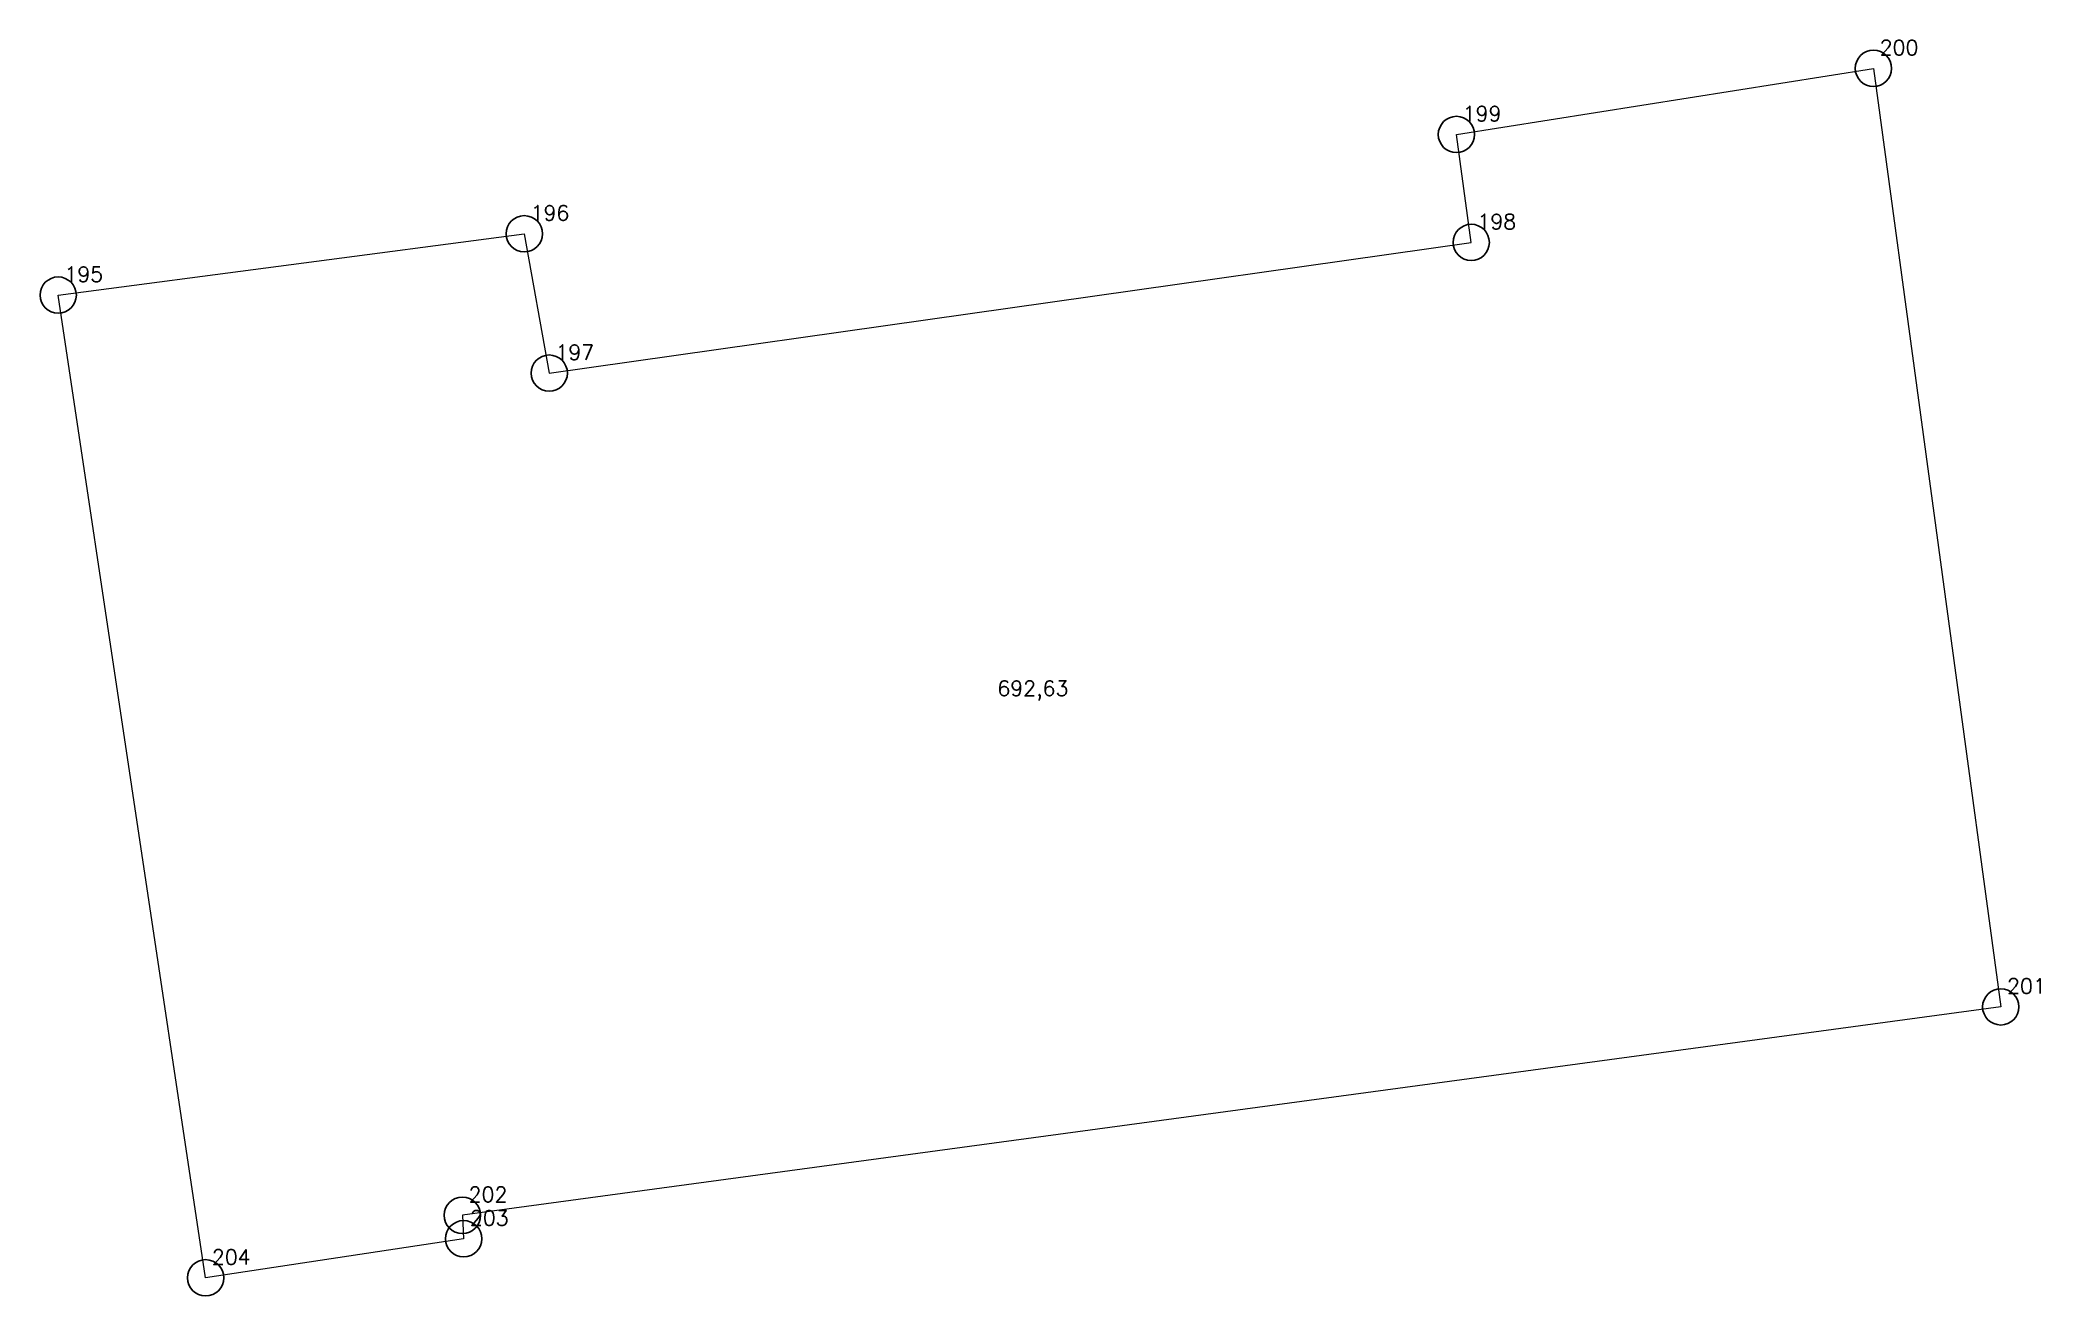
# Model space of a CAD drawing. Extents: x 1390459 to 1399894, y 355072 to 361029.
# Drawn here: x 1395540.98 to 1395582.27, y 359679.37 to 359705.29 of the extents above; entities that cross this region are included whole.
import ezdxf

# ---------------------------------------------------------------- set-up
doc = ezdxf.new("R2010")
doc.units = 0
doc.header["$PDMODE"] = 33
doc.header["$PDSIZE"] = 0.75
doc.layers.add('8 - ценная историческая застройка конец ХIX - начало ХХ века', color=7, linetype='Continuous')
doc.styles.get("Standard").update_dxf_attribs({"font": 'simplex.shx'})

msp = doc.modelspace()

# ---------------------------------------------------------------- texts
at = {"layer": '8 - ценная историческая застройка конец ХIX - начало ХХ века', "color": 7}
for s, p in [('200', (1395578.956, 359704.982)), ('199', (1395570.348, 359703.617)), ('196', (1395551.105, 359701.568)), ('198', (1395570.652, 359701.39)), ('195', (1395541.482, 359700.302)), ('197', (1395551.619, 359698.692)), ('692,63', (1395560.742, 359691.756)), ('201', (1395581.586, 359685.61)), ('202', (1395549.826, 359681.308)), ('203', (1395549.852, 359680.824)), ('204', (1395544.526, 359680.017))]:
    msp.add_text(s, height=0.3111, dxfattribs=at).set_placement(p)

# ---------------------------------------------------------------- linework, layer by layer
at = {"layer": '8 - ценная историческая застройка конец ХIX - начало ХХ века', "color": 7, "lineweight": 20}
msp.add_lwpolyline([(1395541.353, 359700.028), (1395550.976, 359701.293), (1395551.49, 359698.417), (1395570.523, 359701.115), (1395570.219, 359703.343), (1395578.827, 359704.708), (1395581.456, 359685.336), (1395549.697, 359681.034), (1395549.723, 359680.549), (1395544.397, 359679.743), (1395541.353, 359700.028)], close=True, dxfattribs=at)
at = {"layer": '8 - ценная историческая застройка конец ХIX - начало ХХ века'}
for p in [(1395578.827, 359704.708), (1395570.219, 359703.343), (1395550.976, 359701.293), (1395570.523, 359701.115), (1395541.353, 359700.028), (1395551.49, 359698.417), (1395581.456, 359685.336), (1395549.697, 359681.034), (1395549.723, 359680.549), (1395544.397, 359679.743)]:
    msp.add_point(p, dxfattribs=at)

msp.set_redraw_order([(e.dxf.handle, doc.entitydb.next_handle()) for e in msp.query("TEXT MTEXT ATTDEF DIMENSION ARC_DIMENSION")])  # texts and dimensions are drawn at this point

doc.saveas('drawing.dxf')
